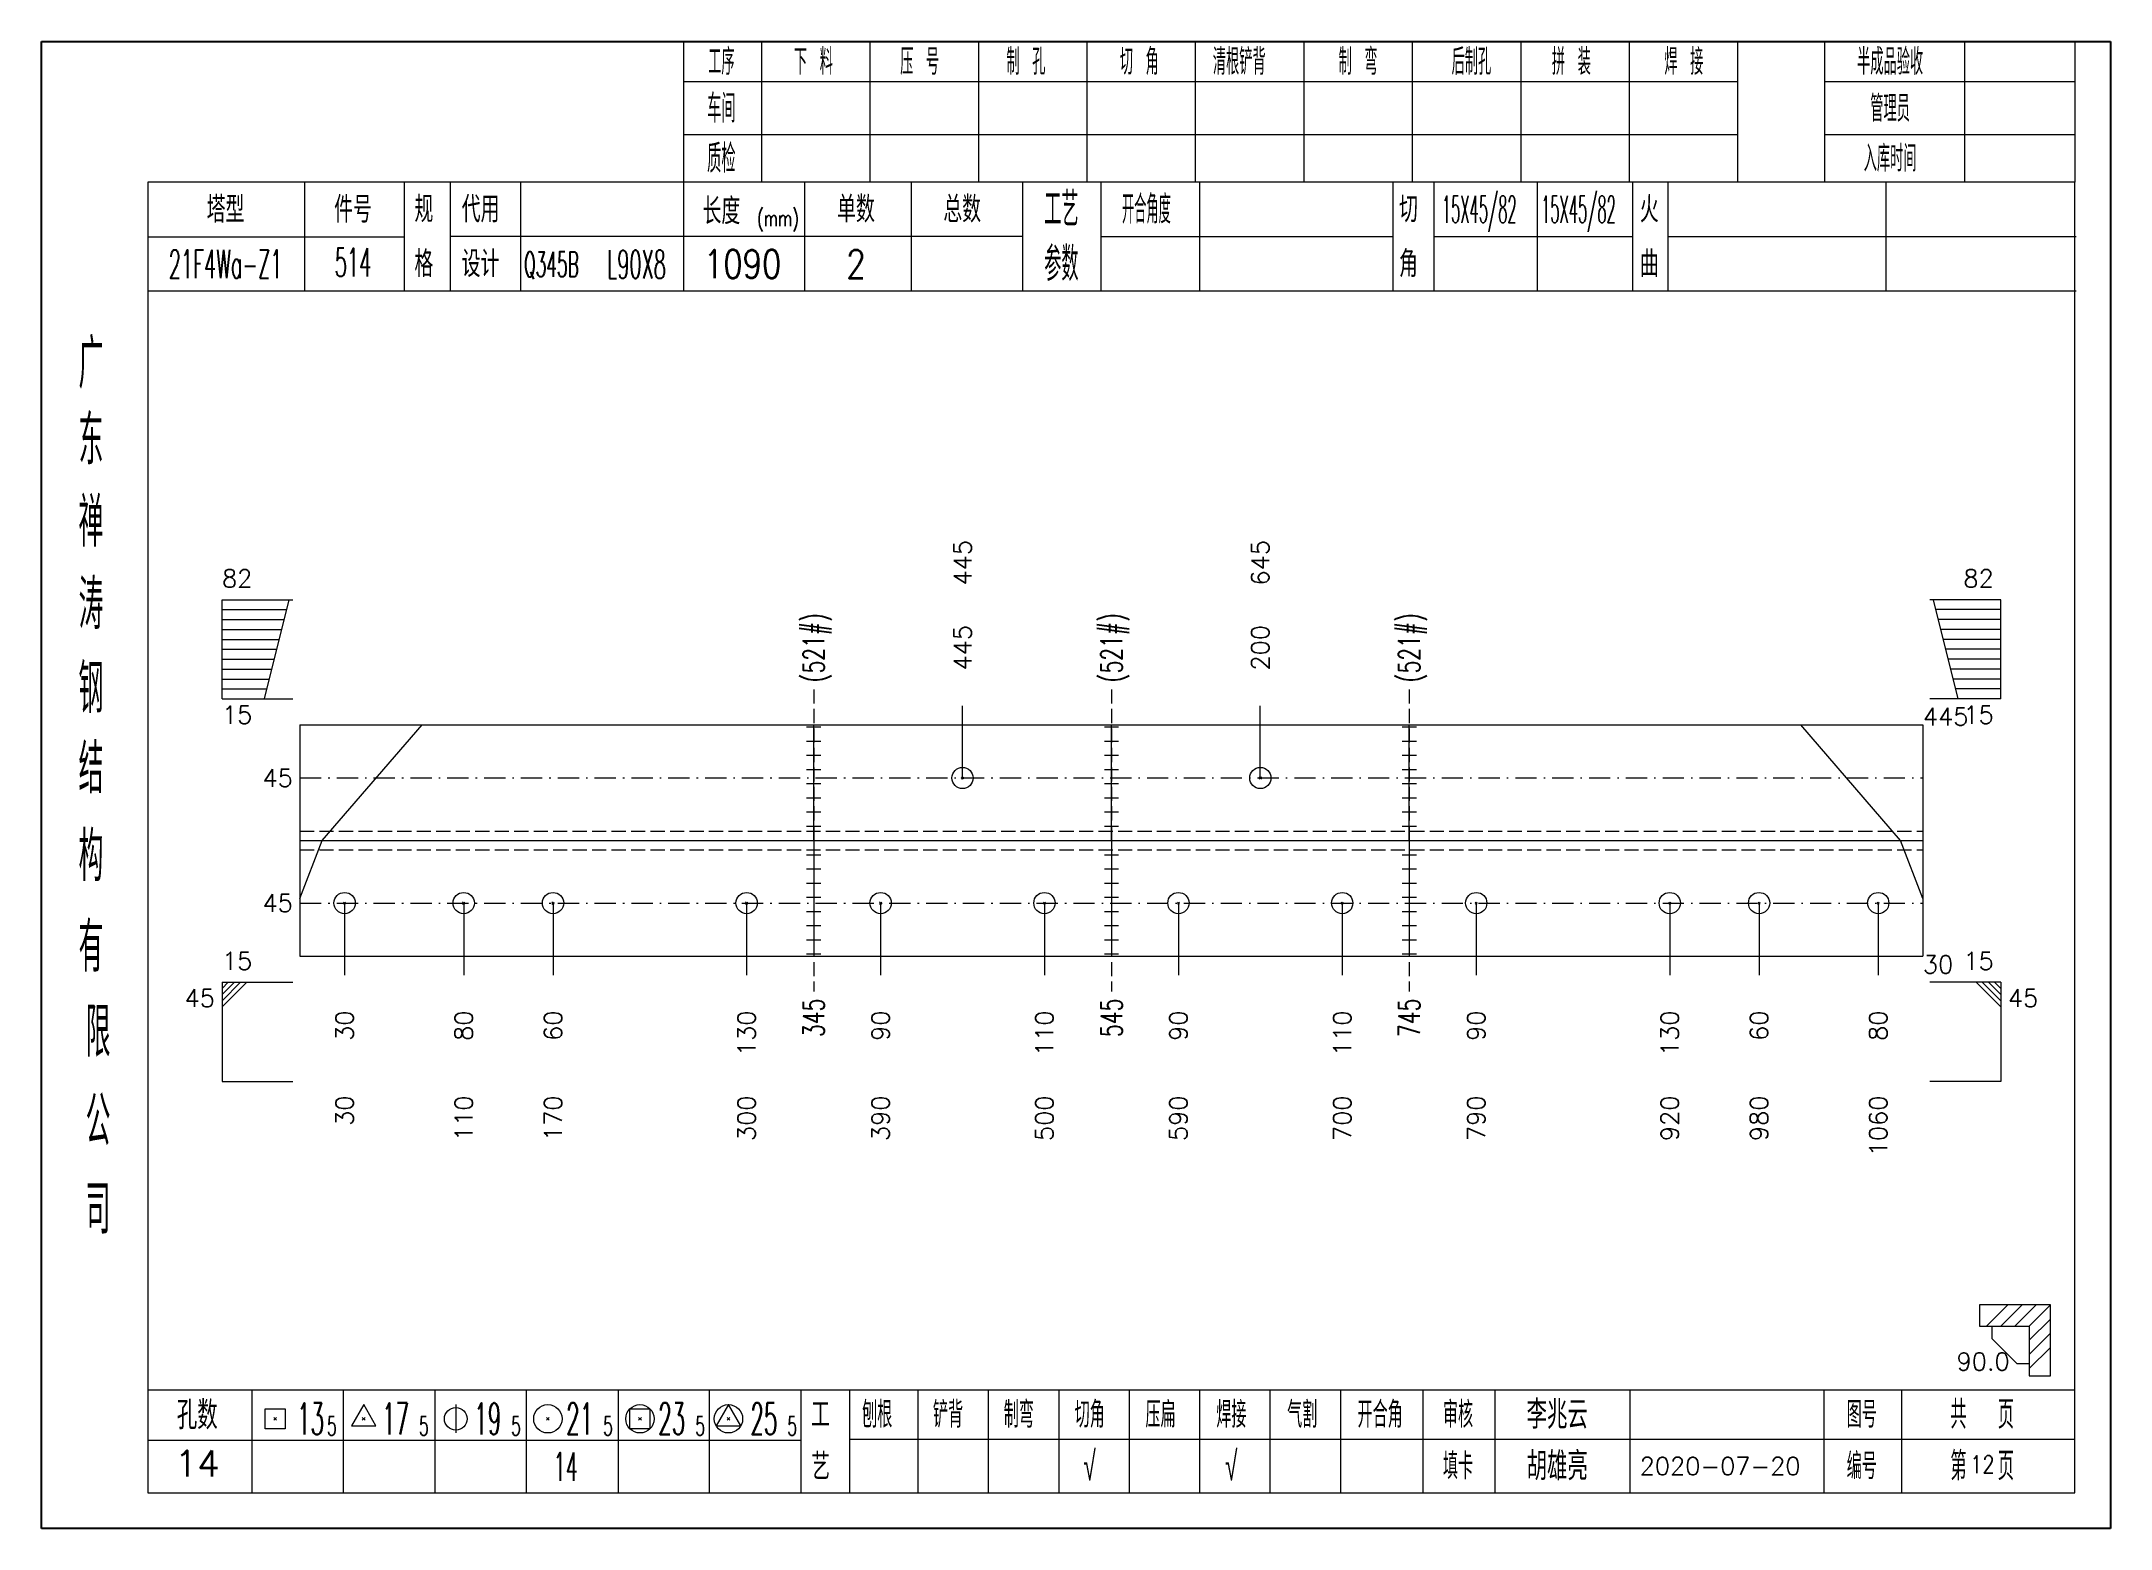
# Model space of a CAD drawing. Extents: x 1310 to 15542, y -76 to 8381.
# Drawn here: x 4949.9 to 5242, y 2953.8 to 3163.8 of the extents above; entities that cross this region are included whole.
import ezdxf
from ezdxf.enums import TextEntityAlignment as Align

# ---------------------------------------------------------------- set-up
doc = ezdxf.new("R2010")
doc.units = 0
doc.header["$MEASUREMENT"] = 0
doc.linetypes.add('一点画线', pattern=[5.2, 3, -1, 0.2, -1])
doc.linetypes.add('虚线', pattern=[2.75, 2, -0.75])
doc.layers.get('0').update_dxf_attribs({"linetype": 'CONTINUOUS', "lineweight": 25})
for name, color, linetype, lineweight in [('1', 7, 'CONTINUOUS', 25), ('2', 7, 'CONTINUOUS', 25), ('4', 7, 'CONTINUOUS', 25), ('5', 7, 'CONTINUOUS', 25)]:
    doc.layers.add(name, color=color, linetype=linetype, lineweight=lineweight)
doc.styles.get("Standard").update_dxf_attribs({"font": 'simplex.shx', "width": 0.7, "height": 3, "bigfont": 'gbhzfs.shx'})

msp = doc.modelspace()

# ---------------------------------------------------------------- texts
at = {"color": 7, "linetype": 'Continuous', "lineweight": 13}
for s, p in [('445', (5079.896, 3086.944)), ('645', (5121.938, 3086.944))]:
    msp.add_text(s, height=2.5, rotation=90, dxfattribs=at).set_placement(p, align=Align.MIDDLE_LEFT)
for s, p in [('82', (4975.352, 3085.944)), ('15', (4975.352, 3031.944))]:
    msp.add_text(s, height=2.5, dxfattribs=at).set_placement(p, align=Align.BOTTOM_LEFT)
for s, p in [('82', (5225.482, 3085.944)), ('15', (5225.482, 3031.944))]:
    msp.add_text(s, height=2.5, dxfattribs=at).set_placement(p, align=Align.BOTTOM_RIGHT)
at = {"color": 8, "linetype": 'Continuous', "lineweight": 9}
for s, p in [('445', (5079.896, 3074.944)), ('200', (5121.938, 3074.944))]:
    msp.add_text(s, height=2.5, rotation=90, dxfattribs=at).set_placement(p, align=Align.MIDDLE_LEFT)
at = {"color": 7, "linetype": 'Continuous', "lineweight": 13}
for s, p in [('15', (4975.352, 3069.944)), ('45', (5227.482, 3029.944))]:
    msp.add_text(s, height=2.5, dxfattribs=at).set_placement(p, align=Align.TOP_LEFT)
msp.add_text('445', height=2.5, dxfattribs=at).set_placement((5215.482, 3068.444), align=Align.MIDDLE_LEFT)
for s, p in [('15', (5225.482, 3069.944)), ('45', (4974.352, 3029.944))]:
    msp.add_text(s, height=2.5, dxfattribs=at).set_placement(p, align=Align.TOP_RIGHT)
for p in [(4985.352, 3059.777), (4985.352, 3042.111)]:
    msp.add_text('45', height=2.5, dxfattribs=at).set_placement(p, align=Align.MIDDLE_RIGHT)
at = {"layer": '1', "color": 7, "linetype": 'Continuous', "lineweight": 13}
msp.add_text('30', height=2.5, dxfattribs=at).set_placement((5215.482, 3033.444), align=Align.MIDDLE_LEFT)
at = {"layer": '1', "color": 8, "linetype": 'Continuous', "lineweight": 9}
for s, p in [('30', (4992.658, 3026.944)), ('80', (5009.475, 3026.944)), ('60', (5022.088, 3026.944)), ('130', (5049.415, 3026.944)), ('90', (5068.334, 3026.944)), ('110', (5091.457, 3026.944)), ('90', (5110.376, 3026.944)), ('110', (5133.499, 3026.944)), ('90', (5152.418, 3026.944)), ('130', (5179.746, 3026.944)), ('60', (5192.358, 3026.944)), ('80', (5209.175, 3026.944))]:
    msp.add_text(s, height=2.5, rotation=90, dxfattribs=at).set_placement(p, align=Align.MIDDLE_RIGHT)
at = {"layer": '1', "color": 7, "linetype": 'Continuous', "lineweight": 13}
for s, p in [('30', (4992.658, 3014.944)), ('110', (5009.475, 3014.944)), ('170', (5022.088, 3014.944)), ('300', (5049.415, 3014.944)), ('390', (5068.334, 3014.944)), ('500', (5091.457, 3014.944)), ('590', (5110.376, 3014.944)), ('700', (5133.499, 3014.944)), ('790', (5152.418, 3014.944)), ('920', (5179.746, 3014.944)), ('980', (5192.358, 3014.944)), ('1060', (5209.175, 3014.944))]:
    msp.add_text(s, height=2.5, rotation=90, dxfattribs=at).set_placement(p, align=Align.MIDDLE_RIGHT)
at = {"layer": '2', "color": 7, "linetype": 'Continuous', "lineweight": 13, "width": 0.7}
for p in [(5058.884, 3073.277), (5100.926, 3073.277), (5142.968, 3073.277)]:
    msp.add_text('(521#)', height=3, rotation=90, dxfattribs=at).set_placement(p, align=Align.MIDDLE_LEFT)
for s, p in [('345', (5058.884, 3028.611)), ('545', (5100.926, 3028.611)), ('745', (5142.968, 3028.611))]:
    msp.add_text(s, height=3, rotation=90, dxfattribs=at).set_placement(p, align=Align.MIDDLE_RIGHT)
at = {"layer": '2', "color": 7, "linetype": 'Continuous', "lineweight": 13}
msp.add_text('90.0', height=2.5, dxfattribs=at).set_placement((5227.732, 2975.385), align=Align.BOTTOM_RIGHT)
at = {"layer": '4', "color": 1, "linetype": 'Continuous', "lineweight": 25}
for s, height, width, p in [('工序', 3.7, 0.7, (5045.852, 3160.901)), ('下 料', 3.7, 0.7, (5058.852, 3160.901)), ('压 号', 3.7, 0.7, (5073.852, 3160.901)), ('制 孔', 3.7, 0.7, (5088.852, 3160.901)), ('切 角', 3.7, 0.7, (5104.852, 3160.901)), ('清根铲背 ', 3.7, 0.7, (5119.852, 3160.901)), (' 制 弯', 3.7, 0.7, (5134.852, 3160.901)), (' 后制孔', 3.7, 0.7, (5150.852, 3160.901)), ('拼 装', 3.7, 0.7, (5165.852, 3160.901)), (' 焊 接', 3.7, 0.7, (5180.852, 3160.901)), ('半成品验收', 3.7, 0.7, (5210.852, 3160.901)), ('车间', 4, 0.7, (5045.852, 3154.301)), ('管理员', 3.7, 0.7, (5210.852, 3154.301)), ('质检', 4, 0.7, (5045.852, 3147.241)), ('入库时间', 3.7, 0.7, (5210.852, 3147.241)), ('工艺', 4.8, 0.7, (5093.852, 3140.061)), ('开合角度', 4, 0.6, (5105.852, 3140.061)), ('15X45/82', 3.8, 0.4, (5152.852, 3140.061)), ('15X45/82', 3.8, 0.4, (5166.852, 3140.061)), ('(mm)', 2.24, 0.7, (5053.852, 3138.801)), ('514', 4, 0.5, (4993.852, 3132.571)), ('参数', 4.8, 0.7, (5093.852, 3132.351)), ('21F4Wa-Z1', 4, 0.5, (4975.852, 3132.321)), ('Q345B', 3.5, 0.5, (5021.852, 3132.301)), ('L90X8', 4, 0.5, (5033.852, 3132.301)), ('1090', 4, 0.8, (5048.852, 3132.351)), ('2', 4, 0.8, (5064.852, 3132.351)), ('广', 6.96, 0.7, (4956.852, 3118.271)), ('东', 6.96, 0.7, (4956.852, 3107.481)), ('禅', 6.96, 0.7, (4956.852, 3095.891)), ('涛', 6.96, 0.7, (4956.852, 3084.291)), ('钢', 6.96, 0.7, (4956.852, 3072.401)), ('结', 6.96, 0.7, (4956.852, 3061.091)), ('构', 6.96, 0.7, (4956.852, 3048.711)), ('有', 6.96, 0.7, (4956.852, 3035.901)), ('限', 6.96, 0.7, (4957.852, 3023.901)), ('公', 6.96, 0.7, (4957.852, 3011.361)), ('司', 6.96, 0.7, (4957.852, 2998.881)), ('13', 4.47, 0.5, (4987.852, 2969.301)), ('17', 4.47, 0.5, (4999.852, 2969.301)), ('19', 4.47, 0.5, (5012.852, 2969.301)), ('21', 4.47, 0.5, (5025.852, 2969.301)), ('23', 4.47, 0.5, (5038.852, 2969.301)), ('25', 4.47, 0.5, (5051.852, 2969.301)), ('刨根', 3.7, 0.8, (5067.852, 2969.901)), ('铲背', 3.7, 0.8, (5077.852, 2969.901)), ('制弯', 3.7, 0.8, (5087.852, 2969.901)), ('切角', 3.7, 0.8, (5097.852, 2969.901)), ('压扁', 3.7, 0.8, (5107.852, 2969.901)), ('焊接', 3.7, 0.8, (5117.852, 2969.901)), ('气割', 3.7, 0.8, (5127.852, 2969.901)), ('开合角', 3.7, 0.8, (5138.852, 2969.901)), ('审核', 3.7, 0.8, (5149.852, 2969.901)), ('图号', 3.7, 0.8, (5206.852, 2969.901)), ('共  页', 4, 0.8, (5223.852, 2969.901)), ('5', 2.68, 0.6, (4990.852, 2968.301)), ('5', 2.68, 0.6, (5003.852, 2968.301)), ('5', 2.68, 0.6, (5016.852, 2968.301)), ('5', 2.68, 0.6, (5029.852, 2968.301)), ('5', 2.68, 0.6, (5042.852, 2968.301)), ('5', 2.68, 0.6, (5055.852, 2968.301)), ('√', 4, 0.6, (5097.852, 2962.631)), ('√', 4, 0.6, (5117.852, 2962.631)), ('14', 4, 0.5, (5023.852, 2962.551)), ('填卡', 3.7, 0.8, (5149.852, 2962.631)), ('编号', 3.7, 0.8, (5206.852, 2962.631)), ('第  页', 4, 0.8, (5223.852, 2962.631))]:
    msp.add_text(s, height=height, dxfattribs=dict(at, width=width)).set_placement(p, align=Align.MIDDLE_CENTER)
for s, height, p in [('塔型', 3.7, (4975.852, 3140.031)), ('件号', 3.7, (4993.852, 3140.031)), ('规', 3.7, (5003.852, 3140.061)), ('代用', 3.7, (5011.852, 3140.061)), ('长度', 3.7, (5045.852, 3139.801)), ('单数', 3.7, (5064.852, 3140.061)), ('总数', 3.7, (5079.852, 3140.061)), ('切', 3.7, (5142.852, 3140.061)), ('火', 3.7, (5176.852, 3140.061)), ('格', 3.7, (5003.852, 3132.351)), ('设计', 3.7, (5011.852, 3132.351)), ('角', 3.7, (5142.852, 3132.351)), ('曲', 3.7, (5176.852, 3132.351)), ('孔数', 4, (4971.852, 2969.821)), ('工', 3.7, (5059.852, 2969.901)), ('李兆云', 4, (5163.852, 2969.901)), ('14', 3.7, (4971.852, 2962.991)), ('艺', 3.7, (5059.852, 2962.551)), ('胡雄亮', 4, (5163.852, 2962.631)), ('2020-07-20', 2.5, (5186.852, 2962.631))]:
    msp.add_text(s, height=height, dxfattribs=at).set_placement(p, align=Align.MIDDLE_CENTER)
at = {"layer": '4', "color": 6, "linetype": 'Continuous', "lineweight": 25, "width": 0.8}
msp.add_text('12', height=2.5, dxfattribs=at).set_placement((5223.877, 2962.859), align=Align.MIDDLE_CENTER)

# ---------------------------------------------------------------- blocks, each defined once
blk = doc.blocks.new('孔21.5')
at = {"layer": '5', "color": 7, "linetype": 'Continuous', "lineweight": 13}
for p, q in [((-0.1, -0.1), (0.1, 0.1)), ((0.1, -0.1), (-0.1, 0.1))]:
    blk.add_line(p, q, dxfattribs=at)
blk.add_circle((0, 0), 1, dxfattribs=at)
blk = doc.blocks.new('CTJGK')
at = {"color": 6, "linetype": 'Continuous'}
for p, q in [((0, 209.97), (292.13, 209.97)), ((0, 0), (0, 209.97)), ((292.13, 209.97), (292.13, 0)), ((292.13, 0), (0, 0))]:
    blk.add_line(p, q, dxfattribs=at)

# ---------------------------------------------------------------- linework, layer by layer
at = {"color": 7, "linetype": 'Continuous', "lineweight": 13}
for p, q in [((4975.352, 3084.944), (4985.352, 3084.944)), ((4975.352, 3070.944), (4975.352, 3084.944)), ((4981.352, 3070.944), (4984.852, 3084.944)), ((5226.482, 3084.944), (5216.482, 3084.944)), ((5220.482, 3070.944), (5216.982, 3084.944)), ((5226.482, 3070.944), (5226.482, 3084.944)), ((4975.352, 3083.544), (4984.502, 3083.544)), ((4975.352, 3082.144), (4984.152, 3082.144)), ((5226.482, 3083.544), (5217.332, 3083.544)), ((5226.482, 3082.144), (5217.682, 3082.144)), ((4975.352, 3080.744), (4983.802, 3080.744)), ((4975.352, 3079.344), (4983.452, 3079.344)), ((5226.482, 3080.744), (5218.032, 3080.744)), ((5226.482, 3079.344), (5218.382, 3079.344)), ((4975.352, 3077.944), (4983.102, 3077.944)), ((4975.352, 3076.544), (4982.752, 3076.544)), ((5226.482, 3077.944), (5218.732, 3077.944)), ((5226.482, 3076.544), (5219.082, 3076.544)), ((4975.352, 3075.144), (4982.402, 3075.144)), ((4975.352, 3073.744), (4982.052, 3073.744)), ((5226.482, 3075.144), (5219.432, 3075.144)), ((5226.482, 3073.744), (5219.782, 3073.744)), ((4975.352, 3072.344), (4981.702, 3072.344)), ((4975.352, 3070.944), (4985.352, 3070.944)), ((5226.482, 3070.944), (5216.482, 3070.944)), ((5226.482, 3072.344), (5220.132, 3072.344)), ((5079.896, 3059.777), (5079.896, 3069.944)), ((5121.938, 3059.777), (5121.938, 3069.944)), ((4989.505, 3050.944), (5003.589, 3067.277)), ((5212.329, 3050.944), (5198.244, 3067.277)), ((4986.352, 3042.777), (4989.505, 3050.944)), ((5215.482, 3042.777), (5212.329, 3050.944)), ((4992.658, 3042.111), (4992.658, 3031.944)), ((5009.475, 3042.111), (5009.475, 3031.944)), ((5022.088, 3042.111), (5022.088, 3031.944)), ((5049.415, 3042.111), (5049.415, 3031.944)), ((5068.334, 3042.111), (5068.334, 3031.944)), ((5091.457, 3042.111), (5091.457, 3031.944)), ((5110.376, 3042.111), (5110.376, 3031.944)), ((5133.499, 3042.111), (5133.499, 3031.944)), ((5152.418, 3042.111), (5152.418, 3031.944)), ((5179.746, 3042.111), (5179.746, 3031.944)), ((5192.358, 3042.111), (5192.358, 3031.944)), ((5209.175, 3042.111), (5209.175, 3031.944)), ((4975.352, 3030.944), (4985.352, 3030.944)), ((4975.352, 3030.944), (4975.352, 3016.944)), ((4976.227, 3030.944), (4975.352, 3030.069)), ((4977.102, 3030.944), (4975.352, 3029.194)), ((4977.977, 3030.944), (4975.352, 3028.319)), ((4978.852, 3030.944), (4975.352, 3027.444)), ((5226.482, 3030.944), (5216.482, 3030.944)), ((5222.982, 3030.944), (5226.482, 3027.444)), ((5223.857, 3030.944), (5226.482, 3028.319)), ((5224.732, 3030.944), (5226.482, 3029.194)), ((5225.607, 3030.944), (5226.482, 3030.069)), ((5226.482, 3030.944), (5226.482, 3016.944)), ((4975.352, 3016.944), (4985.352, 3016.944)), ((5226.482, 3016.944), (5216.482, 3016.944))]:
    msp.add_line(p, q, dxfattribs=at)
at = {"color": 7, "linetype": 'Continuous', "lineweight": 18}
for p, q in [((4986.352, 3067.277), (4986.352, 3034.611)), ((4986.352, 3067.277), (5215.482, 3067.277)), ((5215.482, 3067.277), (5215.482, 3034.611)), ((4986.352, 3050.944), (5215.482, 3050.944))]:
    msp.add_line(p, q, dxfattribs=at)
at = {"color": 3, "linetype": '一点画线', "lineweight": 13}
for p, q in [((4986.352, 3059.777), (5215.482, 3059.777)), ((4986.352, 3042.111), (5215.482, 3042.111))]:
    msp.add_line(p, q, dxfattribs=at)
at = {"color": 1, "linetype": '虚线', "lineweight": 18}
for p, q in [((4986.352, 3052.277), (5215.482, 3052.277)), ((4986.352, 3049.611), (5215.482, 3049.611))]:
    msp.add_line(p, q, dxfattribs=at)
at = {"layer": '1', "color": 7, "linetype": 'Continuous', "lineweight": 18}
msp.add_line((4986.352, 3034.611), (5215.482, 3034.611), dxfattribs=at)
at = {"layer": '2', "color": 216, "linetype": '虚线', "lineweight": 13}
for p, q in [((5058.884, 3072.277), (5058.884, 3029.611)), ((5100.926, 3072.277), (5100.926, 3029.611)), ((5142.968, 3072.277), (5142.968, 3029.611))]:
    msp.add_line(p, q, dxfattribs=at)
at = {"layer": '2', "color": 7, "linetype": 'Continuous', "lineweight": 13}
for p, q in [((5059.884, 3066.944), (5057.884, 3066.944)), ((5059.884, 3064.944), (5057.884, 3064.944)), ((5058.884, 3050.944), (5058.884, 3067.277)), ((5101.926, 3066.944), (5099.926, 3066.944)), ((5101.926, 3064.944), (5099.926, 3064.944)), ((5100.926, 3050.944), (5100.926, 3067.277)), ((5143.968, 3066.944), (5141.968, 3066.944)), ((5143.968, 3064.944), (5141.968, 3064.944)), ((5142.968, 3050.944), (5142.968, 3067.277)), ((5059.884, 3062.944), (5057.884, 3062.944)), ((5101.926, 3062.944), (5099.926, 3062.944)), ((5143.968, 3062.944), (5141.968, 3062.944)), ((5059.884, 3060.944), (5057.884, 3060.944)), ((5059.884, 3058.944), (5057.884, 3058.944)), ((5101.926, 3060.944), (5099.926, 3060.944)), ((5101.926, 3058.944), (5099.926, 3058.944)), ((5143.968, 3060.944), (5141.968, 3060.944)), ((5143.968, 3058.944), (5141.968, 3058.944)), ((5059.884, 3056.944), (5057.884, 3056.944)), ((5101.926, 3056.944), (5099.926, 3056.944)), ((5143.968, 3056.944), (5141.968, 3056.944)), ((5059.884, 3054.944), (5057.884, 3054.944)), ((5059.884, 3052.944), (5057.884, 3052.944)), ((5101.926, 3054.944), (5099.926, 3054.944)), ((5101.926, 3052.944), (5099.926, 3052.944)), ((5143.968, 3054.944), (5141.968, 3054.944)), ((5143.968, 3052.944), (5141.968, 3052.944)), ((5058.884, 3050.944), (5058.884, 3034.611)), ((5100.926, 3050.944), (5100.926, 3034.611)), ((5142.968, 3050.944), (5142.968, 3034.611)), ((5057.884, 3048.944), (5059.884, 3048.944)), ((5057.884, 3046.944), (5059.884, 3046.944)), ((5099.926, 3048.944), (5101.926, 3048.944)), ((5099.926, 3046.944), (5101.926, 3046.944)), ((5141.968, 3048.944), (5143.968, 3048.944)), ((5141.968, 3046.944), (5143.968, 3046.944)), ((5057.884, 3044.944), (5059.884, 3044.944)), ((5099.926, 3044.944), (5101.926, 3044.944)), ((5141.968, 3044.944), (5143.968, 3044.944)), ((5057.884, 3042.944), (5059.884, 3042.944)), ((5099.926, 3042.944), (5101.926, 3042.944)), ((5141.968, 3042.944), (5143.968, 3042.944)), ((5057.884, 3040.944), (5059.884, 3040.944)), ((5057.884, 3038.944), (5059.884, 3038.944)), ((5099.926, 3040.944), (5101.926, 3040.944)), ((5099.926, 3038.944), (5101.926, 3038.944)), ((5141.968, 3040.944), (5143.968, 3040.944)), ((5141.968, 3038.944), (5143.968, 3038.944)), ((5057.884, 3036.944), (5059.884, 3036.944)), ((5099.926, 3036.944), (5101.926, 3036.944)), ((5141.968, 3036.944), (5143.968, 3036.944)), ((5057.884, 3034.944), (5059.884, 3034.944)), ((5099.926, 3034.944), (5101.926, 3034.944)), ((5141.968, 3034.944), (5143.968, 3034.944)), ((5233.482, 2985.385), (5223.482, 2985.385)), ((5223.482, 2985.385), (5223.482, 2982.385)), ((5224.482, 2982.385), (5227.482, 2985.385)), ((5226.482, 2982.385), (5229.482, 2985.385)), ((5228.482, 2982.385), (5231.482, 2985.385)), ((5230.482, 2982.385), (5233.482, 2985.385)), ((5230.482, 2980.385), (5233.482, 2983.385)), ((5233.482, 2975.385), (5233.482, 2985.385)), ((5223.482, 2982.385), (5230.482, 2982.385)), ((5225.232, 2982.385), (5225.232, 2980.635)), ((5228.732, 2977.135), (5225.232, 2980.635)), ((5230.482, 2982.385), (5230.482, 2975.385)), ((5230.482, 2978.385), (5233.482, 2981.385)), ((5228.732, 2977.135), (5230.482, 2977.135)), ((5230.482, 2976.385), (5233.482, 2979.385)), ((5230.482, 2975.385), (5233.482, 2975.385))]:
    msp.add_line(p, q, dxfattribs=at)
at = {"layer": '4', "color": 1, "linetype": 'Continuous', "lineweight": 18}
for p, q in [((4949.852, 3163.771), (4949.852, 2953.801)), ((5241.982, 3163.771), (4949.852, 3163.771)), ((5040.482, 3163.771), (5040.482, 3143.931)), ((5051.512, 3163.771), (5051.512, 3143.911)), ((5066.822, 3163.771), (5066.822, 3143.911)), ((5082.142, 3163.771), (5082.142, 3143.911)), ((5097.452, 3163.771), (5097.452, 3143.911)), ((5112.762, 3163.771), (5112.762, 3143.911)), ((5128.072, 3163.771), (5128.072, 3143.911)), ((5143.392, 3163.771), (5143.392, 3143.911)), ((5158.702, 3163.771), (5158.702, 3143.911)), ((5174.012, 3163.771), (5174.012, 3143.911)), ((5189.322, 3163.771), (5189.322, 3143.931)), ((5189.322, 3163.771), (5189.322, 3143.911)), ((5201.602, 3163.771), (5201.602, 3143.911)), ((5221.352, 3163.771), (5221.352, 3143.911)), ((5236.932, 3163.771), (5236.932, 3143.911)), ((5241.982, 3133.971), (5241.982, 3163.771)), ((5189.322, 3158.041), (5040.482, 3158.041)), ((5236.932, 3158.041), (5201.602, 3158.041)), ((5189.322, 3150.561), (5040.482, 3150.561)), ((5236.932, 3150.561), (5201.602, 3150.561)), ((4964.862, 3143.911), (4964.862, 2958.851)), ((5236.932, 3143.911), (4964.862, 3143.911)), ((4986.982, 3143.921), (4986.982, 3128.501)), ((5001.132, 3128.501), (5001.132, 3143.911)), ((5007.632, 3128.501), (5007.632, 3143.911)), ((5017.502, 3143.911), (5017.502, 3128.501)), ((5040.482, 3143.931), (5040.482, 3128.501)), ((5057.602, 3143.911), (5057.602, 3128.501)), ((5072.652, 3143.911), (5072.652, 3128.501)), ((5088.352, 3143.911), (5088.352, 3128.501)), ((5099.412, 3143.911), (5099.412, 3128.501)), ((5113.362, 3143.911), (5113.362, 3128.501)), ((5140.662, 3143.911), (5140.662, 3128.501)), ((5146.422, 3143.911), (5146.422, 3128.501)), ((5161.042, 3143.911), (5161.042, 3128.501)), ((5174.502, 3143.911), (5174.502, 3128.501)), ((5179.492, 3143.911), (5179.492, 3128.501)), ((5210.232, 3143.911), (5210.232, 3128.501)), ((5236.932, 2958.851), (5236.932, 3143.911)), ((5001.132, 3136.151), (4964.862, 3136.151)), ((5088.352, 3136.201), (5007.632, 3136.201)), ((5099.412, 3136.201), (5140.662, 3136.201)), ((5146.422, 3136.201), (5174.502, 3136.201)), ((5179.492, 3136.201), (5237.112, 3136.201)), ((5241.982, 2953.801), (5241.982, 3133.971)), ((5237.112, 3128.501), (4964.862, 3128.501)), ((4964.862, 2973.381), (5236.932, 2973.381)), ((4979.552, 2973.381), (4979.552, 2958.851)), ((4992.482, 2958.851), (4992.482, 2973.381)), ((5005.412, 2973.381), (5005.412, 2958.851)), ((5018.332, 2958.851), (5018.332, 2973.381)), ((5031.262, 2973.381), (5031.262, 2958.851)), ((5044.192, 2958.851), (5044.192, 2973.381)), ((5057.112, 2958.851), (5057.112, 2973.381)), ((5063.982, 2958.851), (5063.982, 2973.381)), ((5073.642, 2958.851), (5073.642, 2973.381)), ((5083.582, 2958.851), (5083.582, 2973.381)), ((5093.522, 2958.851), (5093.522, 2973.381)), ((5103.472, 2958.851), (5103.472, 2973.381)), ((5113.412, 2958.851), (5113.412, 2973.381)), ((5123.352, 2958.851), (5123.352, 2973.381)), ((5133.302, 2958.851), (5133.302, 2973.381)), ((5144.942, 2958.851), (5144.942, 2973.381)), ((5155.092, 2958.851), (5155.092, 2973.381)), ((5174.152, 2958.851), (5174.152, 2973.381)), ((5201.532, 2958.851), (5201.532, 2973.381)), ((5212.492, 2958.851), (5212.492, 2973.381)), ((5057.112, 2966.251), (4964.862, 2966.251)), ((5063.942, 2966.411), (5236.932, 2966.411)), ((4964.862, 2958.851), (5236.932, 2958.851)), ((4949.852, 2953.801), (5241.982, 2953.801))]:
    msp.add_line(p, q, dxfattribs=at)
at = {"layer": '4', "color": 7, "linetype": 'Continuous', "lineweight": 13}
for p, q in [((4995.352, 2971.301), (4993.62, 2968.301)), ((4997.084, 2968.301), (4995.352, 2971.301)), ((5008.352, 2971.301), (5008.352, 2967.301)), ((5046.852, 2971.301), (5045.12, 2968.301)), ((5048.584, 2968.301), (5046.852, 2971.301)), ((4981.438, 2967.887), (4981.438, 2970.715)), ((4981.438, 2970.715), (4984.266, 2970.715)), ((4982.652, 2969.101), (4983.052, 2969.501)), ((4983.052, 2969.101), (4982.652, 2969.501)), ((4984.266, 2970.715), (4984.266, 2967.887)), ((4993.62, 2968.301), (4997.084, 2968.301)), ((4995.152, 2969.101), (4995.552, 2969.501)), ((4995.552, 2969.101), (4995.152, 2969.501)), ((5021.152, 2969.101), (5021.552, 2969.501)), ((5021.552, 2969.101), (5021.152, 2969.501)), ((5032.938, 2967.887), (5032.938, 2970.715)), ((5032.938, 2970.715), (5035.766, 2970.715)), ((5034.152, 2969.101), (5034.552, 2969.501)), ((5034.552, 2969.101), (5034.152, 2969.501)), ((5035.766, 2970.715), (5035.766, 2967.887)), ((5045.12, 2968.301), (5048.584, 2968.301)), ((5046.652, 2969.101), (5047.052, 2969.501)), ((5047.052, 2969.101), (5046.652, 2969.501)), ((4984.266, 2967.887), (4981.438, 2967.887)), ((5035.766, 2967.887), (5032.938, 2967.887))]:
    msp.add_line(p, q, dxfattribs=at)
for centre, radius in [((5021.352, 2969.301), 2), ((5034.352, 2969.301), 2), ((5046.852, 2969.301), 2), ((5008.352, 2969.301), 1.6)]:
    msp.add_circle(centre, radius, dxfattribs=at)

# ---------------------------------------------------------------- block references
at = {"color": 0, "linetype": 'Continuous'}
msp.add_blockref('CTJGK', (4949.852, 2953.801), dxfattribs=at)
at = {"color": 8, "linetype": 'Continuous', "lineweight": 9, "xscale": 1.5, "yscale": 1.5, "zscale": 1.5}
for p in [(5079.896, 3059.777), (5121.938, 3059.777)]:
    msp.add_blockref('孔21.5', p, dxfattribs=at)
at = {"layer": '1', "color": 8, "linetype": 'Continuous', "lineweight": 9, "xscale": 1.5, "yscale": 1.5, "zscale": 1.5}
for p in [(4992.658, 3042.111), (5009.475, 3042.111), (5022.088, 3042.111), (5049.415, 3042.111), (5068.334, 3042.111), (5091.457, 3042.111), (5110.376, 3042.111), (5133.499, 3042.111), (5152.418, 3042.111), (5179.746, 3042.111), (5192.358, 3042.111), (5209.175, 3042.111)]:
    msp.add_blockref('孔21.5', p, dxfattribs=at)

msp.set_redraw_order([(e.dxf.handle, doc.entitydb.next_handle()) for e in msp.query("TEXT MTEXT ATTDEF DIMENSION ARC_DIMENSION")])  # texts and dimensions are drawn at this point

doc.saveas('drawing.dxf')
